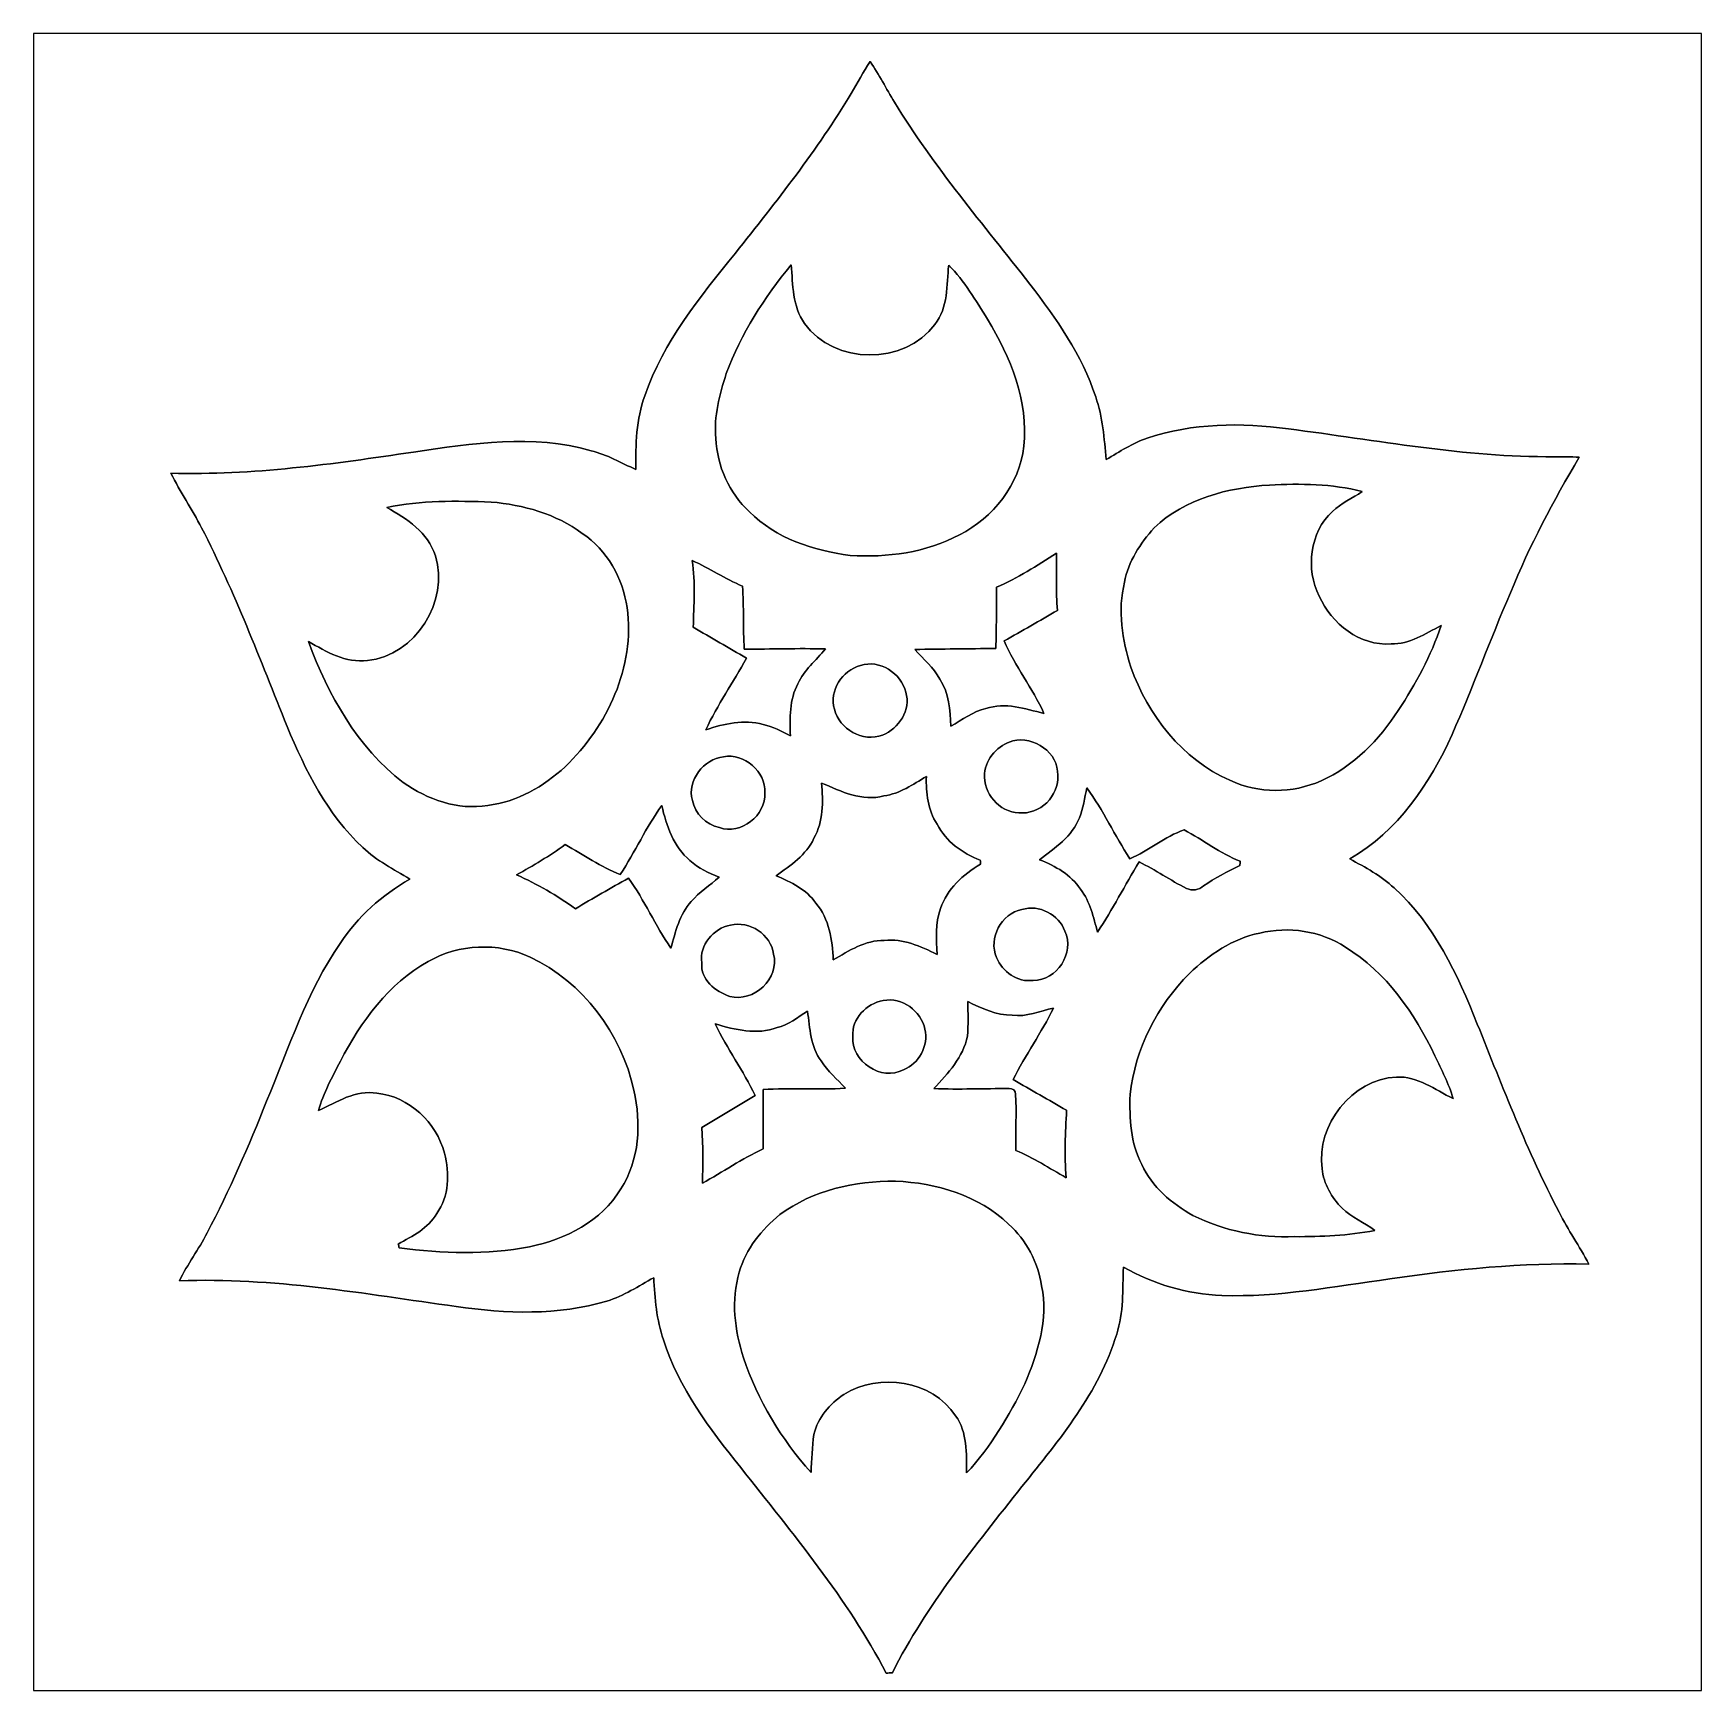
# Model space of a CAD drawing. Header units: centimetres. Extents: x -16.8 to 16.8, y -16.7 to 16.7.
import ezdxf

# ---------------------------------------------------------------- set-up
doc = ezdxf.new("R2010")
doc.units = ezdxf.units.CM
doc.header["$MEASUREMENT"] = 0
doc.layers.add('Layer 1', color=7, linetype='Continuous')

msp = doc.modelspace()

# ---------------------------------------------------------------- linework, layer by layer
at = {"layer": 'Layer 1', "color": 7}
for points, knots in [([(-16.77458, 16.66875), (-16.77458, 16.66875), (16.77458, 16.66875), (16.77458, 16.66875), (16.77458, 16.66875), (16.77458, 16.66875), (16.77458, -16.66875), (16.77458, -16.66875), (16.77458, -16.66875), (16.77458, -16.66875), (-16.77458, -16.66875), (-16.77458, -16.66875), (-16.77458, -16.66875), (-16.77458, -16.66875), (-16.77458, 16.66875), (-16.77458, 16.66875), (-16.77458, 16.66875), (-16.77458, 16.66875), (-16.77458, 16.66875), (-16.77458, 16.66875)], [0, 0, 0, 0, 0.16666667, 0.16666667, 0.16666667, 0.16666667, 0.33333333, 0.33333333, 0.33333333, 0.33333333, 0.5, 0.5, 0.5, 0.5, 0.66666667, 0.66666667, 0.66666667, 0.66666667, 1, 1, 1, 1]), ([(-0.32738, 15.46154), (-1.00683, 14.32454), (-1.83268, 13.28561), (-2.65465, 12.25021), (-2.65465, 12.25021), (-3.36621, 11.36756), (-4.10704, 10.46551), (-4.4771, 9.37719), (-4.4771, 9.37719), (-4.65561, 8.90587), (-4.66408, 8.39576), (-4.65561, 7.89834), (-4.65561, 7.89834), (-4.95688, 8.02111), (-5.23558, 8.20102), (-5.5566, 8.26982), (-5.5566, 8.26982), (-6.72147, 8.61695), (-7.95196, 8.41587), (-9.13024, 8.24724), (-9.13024, 8.24724), (-10.74491, 8.00559), (-12.37051, 7.77487), (-14.00775, 7.82108), (-14.00775, 7.82108), (-13.82113, 7.44361), (-13.58583, 7.09295), (-13.39039, 6.72006), (-13.39039, 6.72006), (-12.72681, 5.42925), (-12.21246, 4.07035), (-11.67024, 2.72627), (-11.67024, 2.72627), (-11.30547, 1.84009), (-10.85779, 0.95532), (-10.15083, 0.29139), (-10.15083, 0.29139), (-9.87566, 0.02293), (-9.52606, -0.14146), (-9.20574, -0.34572), (-9.20574, -0.34572), (-9.7603, -0.66781), (-10.25313, -1.09749), (-10.60203, -1.63936), (-10.60203, -1.63936), (-11.27689, -2.60526), (-11.63073, -3.73768), (-12.08652, -4.81259), (-12.08652, -4.81259), (-12.44106, -5.71394), (-12.82806, -6.604), (-13.28138, -7.4609), (-13.28138, -7.4609), (-13.45036, -7.7918), (-13.67296, -8.09237), (-13.83912, -8.42433), (-13.83912, -8.42433), (-11.96799, -8.35131), (-10.11802, -8.68574), (-8.27264, -8.94186), (-8.27264, -8.94186), (-7.26863, -9.08967), (-6.22265, -9.12354), (-5.24087, -8.83144), (-5.24087, -8.83144), (-4.90291, -8.72666), (-4.6041, -8.53334), (-4.29789, -8.36154), (-4.29789, -8.36154), (-4.27708, -8.78276), (-4.24215, -9.20891), (-4.10422, -9.61072), (-4.10422, -9.61072), (-3.79307, -10.57522), (-3.18029, -11.40178), (-2.54917, -12.18001), (-2.54917, -12.18001), (-1.50742, -13.50821), (-0.40569, -14.81067), (0.37571, -16.31668), (0.37571, -16.31668), (0.41698, -16.31386), (0.45861, -16.31139), (0.49989, -16.30927), (0.49989, -16.30927), (1.18604, -14.94402), (2.16641, -13.75657), (3.10656, -12.56171), (3.10656, -12.56171), (3.85798, -11.62367), (4.66019, -10.66906), (5.01086, -9.49713), (5.01086, -9.49713), (5.15514, -9.06286), (5.12692, -8.59931), (5.14526, -8.14917), (5.14526, -8.14917), (5.75098, -8.49101), (6.43043, -8.69632), (7.12752, -8.72031), (7.12752, -8.72031), (8.26382, -8.75947), (9.38495, -8.53687), (10.50607, -8.38623), (10.50607, -8.38623), (11.82934, -8.18797), (13.16531, -8.06309), (14.50481, -8.08708), (14.50481, -8.08708), (14.32137, -7.73077), (14.08677, -7.40339), (13.90826, -7.04427), (13.90826, -7.04427), (13.26832, -5.82401), (12.77655, -4.53566), (12.26326, -3.25931), (12.26326, -3.25931), (11.86639, -2.26377), (11.40072, -1.25236), (10.59039, -0.52282), (10.59039, -0.52282), (10.33039, -0.27552), (10.01254, -0.10724), (9.69927, 0.06103), (9.69927, 0.06103), (10.65989, 0.62265), (11.31288, 1.5681), (11.75667, 2.56681), (11.75667, 2.56681), (12.17013, 3.50661), (12.52361, 4.47146), (12.93001, 5.41443), (12.93001, 5.41443), (13.31348, 6.36129), (13.79326, 7.26581), (14.31396, 8.14352), (14.31396, 8.14352), (14.14392, 8.14881), (13.97635, 8.15128), (13.80772, 8.1534), (13.80772, 8.1534), (12.00997, 8.13788), (10.24008, 8.48748), (8.46384, 8.7122), (8.46384, 8.7122), (7.5184, 8.84167), (6.5345, 8.83144), (5.62222, 8.52593), (5.62222, 8.52593), (5.3273, 8.42821), (5.06942, 8.25041), (4.80272, 8.0966), (4.80272, 8.0966), (4.75862, 8.51958), (4.73004, 8.95032), (4.58929, 9.35567), (4.58929, 9.35567), (4.312, 10.19492), (3.80012, 10.93153), (3.26496, 11.62579), (3.26496, 11.62579), (2.32728, 12.82312), (1.33879, 13.98729), (0.54046, 15.28586), (0.54046, 15.28586), (0.37677, 15.55679), (0.23389, 15.84078), (0.05221, 16.10042), (0.05221, 16.10042), (-0.08996, 15.89687), (-0.19897, 15.67321), (-0.32738, 15.46154)], [0, 0, 0, 0, 0.02272727, 0.02272727, 0.02272727, 0.02272727, 0.04545455, 0.04545455, 0.04545455, 0.04545455, 0.06818182, 0.06818182, 0.06818182, 0.06818182, 0.09090909, 0.09090909, 0.09090909, 0.09090909, 0.11363636, 0.11363636, 0.11363636, 0.11363636, 0.13636364, 0.13636364, 0.13636364, 0.13636364, 0.15909091, 0.15909091, 0.15909091, 0.15909091, 0.18181818, 0.18181818, 0.18181818, 0.18181818, 0.20454545, 0.20454545, 0.20454545, 0.20454545, 0.22727273, 0.22727273, 0.22727273, 0.22727273, 0.25, 0.25, 0.25, 0.25, 0.27272727, 0.27272727, 0.27272727, 0.27272727, 0.29545455, 0.29545455, 0.29545455, 0.29545455, 0.31818182, 0.31818182, 0.31818182, 0.31818182, 0.34090909, 0.34090909, 0.34090909, 0.34090909, 0.36363636, 0.36363636, 0.36363636, 0.36363636, 0.38636364, 0.38636364, 0.38636364, 0.38636364, 0.40909091, 0.40909091, 0.40909091, 0.40909091, 0.43181818, 0.43181818, 0.43181818, 0.43181818, 0.45454545, 0.45454545, 0.45454545, 0.45454545, 0.47727273, 0.47727273, 0.47727273, 0.47727273, 0.5, 0.5, 0.5, 0.5, 0.52272727, 0.52272727, 0.52272727, 0.52272727, 0.54545455, 0.54545455, 0.54545455, 0.54545455, 0.56818182, 0.56818182, 0.56818182, 0.56818182, 0.59090909, 0.59090909, 0.59090909, 0.59090909, 0.61363636, 0.61363636, 0.61363636, 0.61363636, 0.63636364, 0.63636364, 0.63636364, 0.63636364, 0.65909091, 0.65909091, 0.65909091, 0.65909091, 0.68181818, 0.68181818, 0.68181818, 0.68181818, 0.70454545, 0.70454545, 0.70454545, 0.70454545, 0.72727273, 0.72727273, 0.72727273, 0.72727273, 0.75, 0.75, 0.75, 0.75, 0.77272727, 0.77272727, 0.77272727, 0.77272727, 0.79545455, 0.79545455, 0.79545455, 0.79545455, 0.81818182, 0.81818182, 0.81818182, 0.81818182, 0.84090909, 0.84090909, 0.84090909, 0.84090909, 0.86363636, 0.86363636, 0.86363636, 0.86363636, 0.88636364, 0.88636364, 0.88636364, 0.88636364, 0.90909091, 0.90909091, 0.90909091, 0.90909091, 0.93181818, 0.93181818, 0.93181818, 0.93181818, 0.95454545, 0.95454545, 0.95454545, 0.95454545, 1, 1, 1, 1]), ([(-2.84021, 9.82486), (-2.54282, 10.62567), (-2.07927, 11.35839), (-1.53247, 12.01102), (-1.53247, 12.01102), (-1.50283, 11.61239), (-1.50918, 11.17529), (-1.26683, 10.83416), (-1.26683, 10.83416), (-0.67204, 9.99878), (0.75036, 9.98573), (1.35467, 10.81511), (1.35467, 10.81511), (1.62525, 11.14707), (1.58997, 11.60815), (1.63266, 12.00856), (1.63266, 12.00856), (1.94769, 11.68788), (2.17699, 11.29594), (2.41653, 10.91847), (2.41653, 10.91847), (2.87655, 10.15224), (3.24203, 9.27347), (3.14431, 8.36154), (3.14431, 8.36154), (3.05894, 7.59531), (2.52906, 6.92397), (1.84926, 6.58389), (1.84926, 6.58389), (1.18004, 6.22476), (0.39829, 6.11646), (-0.35172, 6.16867), (-0.35172, 6.16867), (-1.08656, 6.26181), (-1.84044, 6.5084), (-2.3749, 7.04427), (-2.3749, 7.04427), (-2.77918, 7.42562), (-3.02895, 7.96361), (-3.04694, 8.52029), (-3.04694, 8.52029), (-3.09457, 8.9662), (-2.97533, 9.40506), (-2.84021, 9.82486)], [0, 0, 0, 0, 0.08333333, 0.08333333, 0.08333333, 0.08333333, 0.16666667, 0.16666667, 0.16666667, 0.16666667, 0.25, 0.25, 0.25, 0.25, 0.33333333, 0.33333333, 0.33333333, 0.33333333, 0.41666667, 0.41666667, 0.41666667, 0.41666667, 0.5, 0.5, 0.5, 0.5, 0.58333333, 0.58333333, 0.58333333, 0.58333333, 0.66666667, 0.66666667, 0.66666667, 0.66666667, 0.75, 0.75, 0.75, 0.75, 0.83333333, 0.83333333, 0.83333333, 0.83333333, 1, 1, 1, 1]), ([(8.08426, 7.58331), (8.7062, 7.614), (9.34367, 7.61012), (9.9501, 7.45102), (9.9501, 7.45102), (9.75113, 7.31696), (9.52571, 7.21924), (9.35002, 7.05379), (9.35002, 7.05379), (8.89459, 6.63011), (8.80745, 5.8928), (9.08579, 5.34741), (9.08579, 5.34741), (9.33097, 4.79108), (9.90036, 4.34022), (10.53077, 4.3875), (10.53077, 4.3875), (10.90471, 4.37833), (11.21798, 4.59034), (11.53407, 4.75721), (11.53407, 4.75721), (11.33722, 4.14937), (11.02254, 3.58281), (10.67506, 3.04906), (10.67506, 3.04906), (10.28982, 2.45816), (9.77653, 1.92652), (9.1253, 1.63442), (9.1253, 1.63442), (8.54851, 1.37372), (7.86059, 1.37513), (7.28662, 1.64359), (7.28662, 1.64359), (6.32919, 2.06587), (5.6388, 2.94887), (5.29555, 3.92042), (5.29555, 3.92042), (5.12374, 4.46652), (5.02602, 5.06307), (5.1689, 5.62716), (5.1689, 5.62716), (5.24475, 6.04485), (5.48569, 6.41209), (5.76651, 6.72253), (5.76651, 6.72253), (6.38316, 7.31555), (7.25417, 7.52757), (8.08426, 7.58331)], [0, 0, 0, 0, 0.07692308, 0.07692308, 0.07692308, 0.07692308, 0.15384615, 0.15384615, 0.15384615, 0.15384615, 0.23076923, 0.23076923, 0.23076923, 0.23076923, 0.30769231, 0.30769231, 0.30769231, 0.30769231, 0.38461538, 0.38461538, 0.38461538, 0.38461538, 0.46153846, 0.46153846, 0.46153846, 0.46153846, 0.53846154, 0.53846154, 0.53846154, 0.53846154, 0.61538462, 0.61538462, 0.61538462, 0.61538462, 0.69230769, 0.69230769, 0.69230769, 0.69230769, 0.76923077, 0.76923077, 0.76923077, 0.76923077, 0.84615385, 0.84615385, 0.84615385, 0.84615385, 1, 1, 1, 1]), ([(-9.66893, 7.13176), (-8.97961, 7.27957), (-8.26876, 7.26334), (-7.56814, 7.24147), (-7.56814, 7.24147), (-6.92009, 7.1822), (-6.26604, 7.0044), (-5.73723, 6.6107), (-5.73723, 6.6107), (-5.23593, 6.27803), (-4.91984, 5.70689), (-4.83553, 5.11739), (-4.83553, 5.11739), (-4.6676, 3.92254), (-5.23522, 2.73368), (-6.07871, 1.91594), (-6.07871, 1.91594), (-6.51369, 1.52188), (-7.04215, 1.20368), (-7.63658, 1.13947), (-7.63658, 1.13947), (-8.23877, 1.03576), (-8.85014, 1.25448), (-9.33662, 1.60055), (-9.33662, 1.60055), (-10.26266, 2.30364), (-10.84333, 3.36409), (-11.24444, 4.43512), (-11.24444, 4.43512), (-10.88073, 4.22839), (-10.49267, 4.00015), (-10.05487, 4.0513), (-10.05487, 4.0513), (-9.09144, 4.15608), (-8.40458, 5.24439), (-8.69033, 6.16021), (-8.69033, 6.16021), (-8.84096, 6.62834), (-9.26148, 6.90774), (-9.66893, 7.13176)], [0, 0, 0, 0, 0.09090909, 0.09090909, 0.09090909, 0.09090909, 0.18181818, 0.18181818, 0.18181818, 0.18181818, 0.27272727, 0.27272727, 0.27272727, 0.27272727, 0.36363636, 0.36363636, 0.36363636, 0.36363636, 0.45454545, 0.45454545, 0.45454545, 0.45454545, 0.54545455, 0.54545455, 0.54545455, 0.54545455, 0.63636364, 0.63636364, 0.63636364, 0.63636364, 0.72727273, 0.72727273, 0.72727273, 0.72727273, 0.81818182, 0.81818182, 0.81818182, 0.81818182, 1, 1, 1, 1]), ([(-3.52354, 6.06354), (-3.17712, 5.91185), (-2.86385, 5.69313), (-2.51284, 5.5499), (-2.51284, 5.5499), (-2.48532, 5.12798), (-2.50472, 4.70429), (-2.47826, 4.28237), (-2.47826, 4.28237), (-1.93463, 4.27919), (-1.3903, 4.30177), (-0.84631, 4.2859), (-0.84631, 4.2859), (-1.03152, 4.05342), (-1.27988, 3.86327), (-1.40018, 3.58458), (-1.40018, 3.58458), (-1.57127, 3.26602), (-1.55963, 2.89066), (-1.55116, 2.54), (-1.55116, 2.54), (-1.73179, 2.61973), (-1.90147, 2.72909), (-2.09903, 2.76542), (-2.09903, 2.76542), (-2.48603, 2.87408), (-2.88149, 2.78059), (-3.25155, 2.65959), (-3.25155, 2.65959), (-3.02013, 3.16054), (-2.69769, 3.6135), (-2.43558, 4.09893), (-2.43558, 4.09893), (-2.78977, 4.31094), (-3.14889, 4.51379), (-3.50555, 4.72158), (-3.50555, 4.72158), (-3.49003, 5.1689), (-3.45828, 5.61869), (-3.52354, 6.06354)], [0, 0, 0, 0, 0.09090909, 0.09090909, 0.09090909, 0.09090909, 0.18181818, 0.18181818, 0.18181818, 0.18181818, 0.27272727, 0.27272727, 0.27272727, 0.27272727, 0.36363636, 0.36363636, 0.36363636, 0.36363636, 0.45454545, 0.45454545, 0.45454545, 0.45454545, 0.54545455, 0.54545455, 0.54545455, 0.54545455, 0.63636364, 0.63636364, 0.63636364, 0.63636364, 0.72727273, 0.72727273, 0.72727273, 0.72727273, 0.81818182, 0.81818182, 0.81818182, 0.81818182, 1, 1, 1, 1]), ([(2.59292, 5.52521), (3.02013, 5.71041), (3.4096, 5.9623), (3.80118, 6.21136), (3.80118, 6.21136), (3.80577, 5.82824), (3.78107, 5.44371), (3.82199, 5.0613), (3.82199, 5.0613), (3.46498, 4.85493), (3.11115, 4.64361), (2.74849, 4.44817), (2.74849, 4.44817), (2.96651, 3.937), (3.32105, 3.49744), (3.54789, 2.9905), (3.54789, 2.9905), (3.16583, 3.07869), (2.77142, 3.22086), (2.38125, 3.08504), (2.38125, 3.08504), (2.11596, 3.03495), (1.90782, 2.85503), (1.67569, 2.73015), (1.67569, 2.73015), (1.66582, 3.0547), (1.64183, 3.40078), (1.45309, 3.67736), (1.45309, 3.67736), (1.32856, 3.91125), (1.12783, 4.08376), (0.94933, 4.27355), (0.94933, 4.27355), (1.49331, 4.28907), (2.03729, 4.28413), (2.58163, 4.29754), (2.58163, 4.29754), (2.59221, 4.70676), (2.59433, 5.11598), (2.59292, 5.52521)], [0, 0, 0, 0, 0.09090909, 0.09090909, 0.09090909, 0.09090909, 0.18181818, 0.18181818, 0.18181818, 0.18181818, 0.27272727, 0.27272727, 0.27272727, 0.27272727, 0.36363636, 0.36363636, 0.36363636, 0.36363636, 0.45454545, 0.45454545, 0.45454545, 0.45454545, 0.54545455, 0.54545455, 0.54545455, 0.54545455, 0.63636364, 0.63636364, 0.63636364, 0.63636364, 0.72727273, 0.72727273, 0.72727273, 0.72727273, 0.81818182, 0.81818182, 0.81818182, 0.81818182, 1, 1, 1, 1]), ([(-0.14393, 3.95182), (0.2473, 4.0834), (0.67486, 3.79624), (0.77117, 3.41665), (0.77117, 3.41665), (0.87912, 3.06211), (0.63077, 2.68252), (0.30445, 2.5527), (0.30445, 2.5527), (-0.09843, 2.39959), (-0.56268, 2.66876), (-0.66604, 3.07411), (-0.66604, 3.07411), (-0.77646, 3.44276), (-0.50306, 3.85798), (-0.14393, 3.95182)], [0, 0, 0, 0, 0.2, 0.2, 0.2, 0.2, 0.4, 0.4, 0.4, 0.4, 0.6, 0.6, 0.6, 0.6, 1, 1, 1, 1]), ([(2.92488, 2.43699), (3.34751, 2.54212), (3.84598, 2.19534), (3.82517, 1.74519), (3.82517, 1.74519), (3.8608, 1.3268), (3.4604, 0.94298), (3.04482, 0.99025), (3.04482, 0.99025), (2.64901, 1.00118), (2.31987, 1.38606), (2.35479, 1.77765), (2.35479, 1.77765), (2.37984, 2.08809), (2.62819, 2.35761), (2.92488, 2.43699)], [0, 0, 0, 0, 0.2, 0.2, 0.2, 0.2, 0.4, 0.4, 0.4, 0.4, 0.6, 0.6, 0.6, 0.6, 1, 1, 1, 1]), ([(-2.89489, 2.11737), (-2.48038, 2.19498), (-2.03976, 1.81786), (-2.06728, 1.39347), (-2.06728, 1.39347), (-2.03553, 0.93909), (-2.54847, 0.53481), (-2.97956, 0.69074), (-2.97956, 0.69074), (-3.24485, 0.75177), (-3.47204, 0.97049), (-3.52249, 1.24037), (-3.52249, 1.24037), (-3.6322, 1.64147), (-3.29459, 2.07292), (-2.89489, 2.11737)], [0, 0, 0, 0, 0.2, 0.2, 0.2, 0.2, 0.4, 0.4, 0.4, 0.4, 0.6, 0.6, 0.6, 0.6, 1, 1, 1, 1]), ([(0.33126, 1.32821), (0.64911, 1.37513), (0.91581, 1.55857), (1.18322, 1.72261), (1.18322, 1.72261), (1.17193, 1.39136), (1.21638, 1.04669), (1.39912, 0.762), (1.39912, 0.762), (1.57762, 0.41275), (1.90994, 0.17533), (2.26871, 0.03704), (2.26871, 0.03704), (2.26942, 0.01658), (2.27083, -0.02399), (2.27154, -0.04445), (2.27154, -0.04445), (1.92476, -0.254), (1.59844, -0.54081), (1.46791, -0.93663), (1.46791, -0.93663), (1.36066, -1.23437), (1.38254, -1.55081), (1.39806, -1.8602), (1.39806, -1.8602), (1.06856, -1.6958), (0.71508, -1.53564), (0.3369, -1.57586), (0.3369, -1.57586), (-0.04374, -1.57233), (-0.3743, -1.78541), (-0.69003, -1.97026), (-0.69003, -1.97026), (-0.7052, -1.5681), (-0.76941, -1.14547), (-1.03893, -0.82726), (-1.03893, -0.82726), (-1.22978, -0.55174), (-1.53811, -0.40393), (-1.83797, -0.27764), (-1.83797, -0.27764), (-1.54658, -0.07091), (-1.23331, 0.14217), (-1.07597, 0.47625), (-1.07597, 0.47625), (-0.88688, 0.81209), (-0.89041, 1.21391), (-0.92251, 1.58856), (-0.92251, 1.58856), (-0.53128, 1.41429), (-0.10478, 1.21708), (0.33126, 1.32821)], [0, 0, 0, 0, 0.07142857, 0.07142857, 0.07142857, 0.07142857, 0.14285714, 0.14285714, 0.14285714, 0.14285714, 0.21428571, 0.21428571, 0.21428571, 0.21428571, 0.28571429, 0.28571429, 0.28571429, 0.28571429, 0.35714286, 0.35714286, 0.35714286, 0.35714286, 0.42857143, 0.42857143, 0.42857143, 0.42857143, 0.5, 0.5, 0.5, 0.5, 0.57142857, 0.57142857, 0.57142857, 0.57142857, 0.64285714, 0.64285714, 0.64285714, 0.64285714, 0.71428571, 0.71428571, 0.71428571, 0.71428571, 0.78571429, 0.78571429, 0.78571429, 0.78571429, 0.85714286, 0.85714286, 0.85714286, 0.85714286, 1, 1, 1, 1]), ([(4.41396, 1.49013), (4.73745, 1.03858), (4.97558, 0.53305), (5.27403, 0.06526), (5.27403, 0.06526), (5.65609, 0.22472), (5.97817, 0.51118), (6.36729, 0.64699), (6.36729, 0.64699), (6.74723, 0.44838), (7.09154, 0.1711), (7.49759, 0.01552), (7.49759, 0.01552), (7.49512, -0.0067), (7.49053, -0.05151), (7.48806, -0.07373), (7.48806, -0.07373), (7.2323, -0.18591), (6.99206, -0.32879), (6.75746, -0.47943), (6.75746, -0.47943), (6.66785, -0.56515), (6.52674, -0.58738), (6.41738, -0.53234), (6.41738, -0.53234), (6.09106, -0.37006), (5.79191, -0.15804), (5.46382, 0.00106), (5.46382, 0.00106), (5.1756, -0.46496), (4.92866, -0.95638), (4.62597, -1.41323), (4.62597, -1.41323), (4.54519, -1.11337), (4.48063, -0.79904), (4.28378, -0.54822), (4.28378, -0.54822), (4.09293, -0.25224), (3.77719, -0.08326), (3.46075, 0.04621), (3.46075, 0.04621), (3.76626, 0.28328), (4.11939, 0.50976), (4.26085, 0.889), (4.26085, 0.889), (4.34199, 1.08091), (4.36069, 1.29046), (4.41396, 1.49013)], [0, 0, 0, 0, 0.07692308, 0.07692308, 0.07692308, 0.07692308, 0.15384615, 0.15384615, 0.15384615, 0.15384615, 0.23076923, 0.23076923, 0.23076923, 0.23076923, 0.30769231, 0.30769231, 0.30769231, 0.30769231, 0.38461538, 0.38461538, 0.38461538, 0.38461538, 0.46153846, 0.46153846, 0.46153846, 0.46153846, 0.53846154, 0.53846154, 0.53846154, 0.53846154, 0.61538462, 0.61538462, 0.61538462, 0.61538462, 0.69230769, 0.69230769, 0.69230769, 0.69230769, 0.76923077, 0.76923077, 0.76923077, 0.76923077, 0.84615385, 0.84615385, 0.84615385, 0.84615385, 1, 1, 1, 1]), ([(-4.97064, -0.25153), (-4.67466, 0.20038), (-4.45453, 0.70062), (-4.13456, 1.13594), (-4.13456, 1.13594), (-4.04918, 0.72743), (-3.89714, 0.30656), (-3.57011, 0.02893), (-3.57011, 0.02893), (-3.39901, -0.11994), (-3.19687, -0.22507), (-2.98556, -0.30409), (-2.98556, -0.30409), (-3.16618, -0.47378), (-3.38526, -0.60078), (-3.54471, -0.79375), (-3.54471, -0.79375), (-3.78248, -1.05198), (-3.85904, -1.40688), (-3.95393, -1.73355), (-3.95393, -1.73355), (-4.26473, -1.28129), (-4.48381, -0.77117), (-4.80589, -0.32632), (-4.80589, -0.32632), (-5.16643, -0.52352), (-5.52168, -0.73025), (-5.87446, -0.94051), (-5.87446, -0.94051), (-6.24523, -0.67098), (-6.64104, -0.44203), (-7.05979, -0.25788), (-7.05979, -0.25788), (-6.72183, -0.07408), (-6.39233, 0.12488), (-6.08013, 0.34996), (-6.08013, 0.34996), (-5.71218, 0.14676), (-5.36363, -0.09737), (-4.97064, -0.25153)], [0, 0, 0, 0, 0.09090909, 0.09090909, 0.09090909, 0.09090909, 0.18181818, 0.18181818, 0.18181818, 0.18181818, 0.27272727, 0.27272727, 0.27272727, 0.27272727, 0.36363636, 0.36363636, 0.36363636, 0.36363636, 0.45454545, 0.45454545, 0.45454545, 0.45454545, 0.54545455, 0.54545455, 0.54545455, 0.54545455, 0.63636364, 0.63636364, 0.63636364, 0.63636364, 0.72727273, 0.72727273, 0.72727273, 0.72727273, 0.81818182, 0.81818182, 0.81818182, 0.81818182, 1, 1, 1, 1]), ([(3.10303, -0.95603), (3.45334, -0.84914), (3.84457, -1.05622), (3.97157, -1.39241), (3.97157, -1.39241), (4.16983, -1.82316), (3.80859, -2.39148), (3.33269, -2.38054), (3.33269, -2.38054), (3.01307, -2.42923), (2.71498, -2.20698), (2.59539, -1.92229), (2.59539, -1.92229), (2.42535, -1.53353), (2.68993, -1.0347), (3.10303, -0.95603)], [0, 0, 0, 0, 0.2, 0.2, 0.2, 0.2, 0.4, 0.4, 0.4, 0.4, 0.6, 0.6, 0.6, 0.6, 1, 1, 1, 1]), ([(-2.75449, -1.26929), (-2.3749, -1.17793), (-1.93851, -1.45662), (-1.88948, -1.85067), (-1.88948, -1.85067), (-1.75824, -2.33856), (-2.29129, -2.83704), (-2.76966, -2.70228), (-2.76966, -2.70228), (-3.05717, -2.60668), (-3.36303, -2.36396), (-3.33269, -2.02741), (-3.33269, -2.02741), (-3.38984, -1.66617), (-3.09633, -1.33632), (-2.75449, -1.26929)], [0, 0, 0, 0, 0.2, 0.2, 0.2, 0.2, 0.4, 0.4, 0.4, 0.4, 0.6, 0.6, 0.6, 0.6, 1, 1, 1, 1]), ([(7.8867, -1.42946), (8.46702, -1.29187), (9.1119, -1.38007), (9.61108, -1.7145), (9.61108, -1.7145), (10.4394, -2.21298), (10.99855, -3.04482), (11.41236, -3.89819), (11.41236, -3.89819), (11.54148, -4.18112), (11.69, -4.45841), (11.77678, -4.75897), (11.77678, -4.75897), (11.41024, -4.57906), (11.06523, -4.3053), (10.63519, -4.32541), (10.63519, -4.32541), (9.73772, -4.3748), (9.02441, -5.28955), (9.14153, -6.16938), (9.14153, -6.16938), (9.17434, -6.47277), (9.33168, -6.75111), (9.54405, -6.9656), (9.54405, -6.9656), (9.74055, -7.14622), (9.98961, -7.25276), (10.20198, -7.41186), (10.20198, -7.41186), (9.67105, -7.51346), (9.12954, -7.54027), (8.59014, -7.53639), (8.59014, -7.53639), (7.88741, -7.56497), (7.17268, -7.4235), (6.54332, -7.10777), (6.54332, -7.10777), (6.11681, -6.87388), (5.72417, -6.53591), (5.51709, -6.08753), (5.51709, -6.08753), (5.28849, -5.6582), (5.26662, -5.15408), (5.28073, -4.67889), (5.28073, -4.67889), (5.3848, -3.76238), (5.82189, -2.89031), (6.47524, -2.2419), (6.47524, -2.2419), (6.87035, -1.86584), (7.34342, -1.53917), (7.8867, -1.42946)], [0, 0, 0, 0, 0.07142857, 0.07142857, 0.07142857, 0.07142857, 0.14285714, 0.14285714, 0.14285714, 0.14285714, 0.21428571, 0.21428571, 0.21428571, 0.21428571, 0.28571429, 0.28571429, 0.28571429, 0.28571429, 0.35714286, 0.35714286, 0.35714286, 0.35714286, 0.42857143, 0.42857143, 0.42857143, 0.42857143, 0.5, 0.5, 0.5, 0.5, 0.57142857, 0.57142857, 0.57142857, 0.57142857, 0.64285714, 0.64285714, 0.64285714, 0.64285714, 0.71428571, 0.71428571, 0.71428571, 0.71428571, 0.78571429, 0.78571429, 0.78571429, 0.78571429, 0.85714286, 0.85714286, 0.85714286, 0.85714286, 1, 1, 1, 1]), ([(-8.83285, -2.00025), (-8.21514, -1.64783), (-7.43162, -1.6129), (-6.78568, -1.91417), (-6.78568, -1.91417), (-5.72029, -2.41194), (-4.95124, -3.45264), (-4.69688, -4.59176), (-4.69688, -4.59176), (-4.54731, -5.25392), (-4.58399, -5.99405), (-4.96147, -6.57578), (-4.96147, -6.57578), (-5.3467, -7.22947), (-6.07483, -7.59037), (-6.79521, -7.73924), (-6.79521, -7.73924), (-7.6581, -7.91281), (-8.54992, -7.87012), (-9.41846, -7.76076), (-9.41846, -7.76076), (-9.4234, -7.74171), (-9.43293, -7.70361), (-9.43786, -7.68456), (-9.43786, -7.68456), (-9.15176, -7.52299), (-8.82862, -7.37235), (-8.66352, -7.07143), (-8.66352, -7.07143), (-8.40952, -6.72747), (-8.40634, -6.26145), (-8.50371, -5.86034), (-8.50371, -5.86034), (-8.6741, -5.24193), (-9.21526, -4.71664), (-9.86508, -4.64996), (-9.86508, -4.64996), (-10.29018, -4.57976), (-10.67329, -4.82741), (-11.03877, -4.99957), (-11.03877, -4.99957), (-10.94528, -4.64714), (-10.76254, -4.32788), (-10.60133, -4.00368), (-10.60133, -4.00368), (-10.18152, -3.2131), (-9.63436, -2.43981), (-8.83285, -2.00025)], [0, 0, 0, 0, 0.07692308, 0.07692308, 0.07692308, 0.07692308, 0.15384615, 0.15384615, 0.15384615, 0.15384615, 0.23076923, 0.23076923, 0.23076923, 0.23076923, 0.30769231, 0.30769231, 0.30769231, 0.30769231, 0.38461538, 0.38461538, 0.38461538, 0.38461538, 0.46153846, 0.46153846, 0.46153846, 0.46153846, 0.53846154, 0.53846154, 0.53846154, 0.53846154, 0.61538462, 0.61538462, 0.61538462, 0.61538462, 0.69230769, 0.69230769, 0.69230769, 0.69230769, 0.76923077, 0.76923077, 0.76923077, 0.76923077, 0.84615385, 0.84615385, 0.84615385, 0.84615385, 1, 1, 1, 1]), ([(-1.81822, -3.33093), (-1.58785, -3.27589), (-1.40159, -3.12561), (-1.20579, -3.00143), (-1.20579, -3.00143), (-1.15641, -3.34045), (-1.15111, -3.71757), (-0.93098, -4.00191), (-0.93098, -4.00191), (-0.79975, -4.21111), (-0.60537, -4.36739), (-0.4445, -4.5526), (-0.4445, -4.5526), (-0.99624, -4.58717), (-1.55011, -4.53884), (-2.10114, -4.57835), (-2.10114, -4.57835), (-2.09938, -4.97558), (-2.09973, -5.37281), (-2.09868, -5.77039), (-2.09868, -5.77039), (-2.52448, -5.96971), (-2.91253, -6.23464), (-3.3214, -6.46324), (-3.3214, -6.46324), (-3.30518, -6.0893), (-3.30694, -5.71465), (-3.33304, -5.34176), (-3.33304, -5.34176), (-2.97956, -5.11916), (-2.61373, -4.91666), (-2.25743, -4.69865), (-2.25743, -4.69865), (-2.49908, -4.20264), (-2.82152, -3.75144), (-3.06458, -3.25649), (-3.06458, -3.25649), (-2.66347, -3.37432), (-2.22497, -3.48403), (-1.81822, -3.33093)], [0, 0, 0, 0, 0.09090909, 0.09090909, 0.09090909, 0.09090909, 0.18181818, 0.18181818, 0.18181818, 0.18181818, 0.27272727, 0.27272727, 0.27272727, 0.27272727, 0.36363636, 0.36363636, 0.36363636, 0.36363636, 0.45454545, 0.45454545, 0.45454545, 0.45454545, 0.54545455, 0.54545455, 0.54545455, 0.54545455, 0.63636364, 0.63636364, 0.63636364, 0.63636364, 0.72727273, 0.72727273, 0.72727273, 0.72727273, 0.81818182, 0.81818182, 0.81818182, 0.81818182, 1, 1, 1, 1]), ([(0.31503, -2.78589), (0.69709, -2.71463), (1.07456, -2.99156), (1.1557, -3.36303), (1.1557, -3.36303), (1.23225, -3.69147), (1.03964, -4.06047), (0.72249, -4.17936), (0.72249, -4.17936), (0.27622, -4.41995), (-0.33232, -4.01073), (-0.29704, -3.51014), (-0.29704, -3.51014), (-0.32138, -3.15242), (-0.02293, -2.84868), (0.31503, -2.78589)], [0, 0, 0, 0, 0.2, 0.2, 0.2, 0.2, 0.4, 0.4, 0.4, 0.4, 0.6, 0.6, 0.6, 0.6, 1, 1, 1, 1]), ([(2.01471, -2.80741), (2.29729, -2.94252), (2.58939, -3.08293), (2.91147, -3.08293), (2.91147, -3.08293), (3.19864, -3.12173), (3.46604, -2.99614), (3.74086, -2.93793), (3.74086, -2.93793), (3.49779, -3.43323), (3.17394, -3.88479), (2.92629, -4.37797), (2.92629, -4.37797), (3.28436, -4.58611), (3.64843, -4.78367), (4.00438, -4.99533), (4.00438, -4.99533), (3.97933, -5.44654), (3.95746, -5.8995), (3.99521, -6.35071), (3.99521, -6.35071), (3.66007, -6.16162), (3.33834, -5.94854), (2.98132, -5.80178), (2.98132, -5.80178), (2.97956, -5.42537), (2.9972, -5.0486), (2.97886, -4.67289), (2.97886, -4.67289), (2.98662, -4.59846), (2.91465, -4.55507), (2.84903, -4.55542), (2.84903, -4.55542), (2.34456, -4.55859), (1.84009, -4.57694), (1.33597, -4.5593), (1.33597, -4.5593), (1.62207, -4.25274), (1.92334, -3.92642), (2.00942, -3.50061), (2.00942, -3.50061), (2.03024, -3.26954), (2.02212, -3.03848), (2.01471, -2.80741)], [0, 0, 0, 0, 0.08333333, 0.08333333, 0.08333333, 0.08333333, 0.16666667, 0.16666667, 0.16666667, 0.16666667, 0.25, 0.25, 0.25, 0.25, 0.33333333, 0.33333333, 0.33333333, 0.33333333, 0.41666667, 0.41666667, 0.41666667, 0.41666667, 0.5, 0.5, 0.5, 0.5, 0.58333333, 0.58333333, 0.58333333, 0.58333333, 0.66666667, 0.66666667, 0.66666667, 0.66666667, 0.75, 0.75, 0.75, 0.75, 0.83333333, 0.83333333, 0.83333333, 0.83333333, 1, 1, 1, 1]), ([(-1.76001, -7.09401), (-1.09784, -6.5973), (-0.25224, -6.41773), (0.56233, -6.42091), (0.56233, -6.42091), (1.38395, -6.45442), (2.23344, -6.7056), (2.8388, -7.28592), (2.8388, -7.28592), (3.19617, -7.60271), (3.429, -8.05286), (3.50132, -8.52382), (3.50132, -8.52382), (3.63784, -9.19798), (3.42794, -9.88307), (3.16089, -10.49867), (3.16089, -10.49867), (2.85115, -11.14037), (2.48073, -11.76761), (1.99355, -12.29007), (1.99355, -12.29007), (1.9872, -11.89919), (2.0126, -11.47339), (1.7713, -11.14002), (1.7713, -11.14002), (1.30104, -10.41929), (0.2353, -10.27042), (-0.47378, -10.70963), (-0.47378, -10.70963), (-0.76024, -10.89448), (-0.99977, -11.17671), (-1.07809, -11.51431), (-1.07809, -11.51431), (-1.11584, -11.76726), (-1.11795, -12.02443), (-1.13594, -12.28019), (-1.13594, -12.28019), (-1.73284, -11.61097), (-2.21015, -10.82428), (-2.49555, -9.97162), (-2.49555, -9.97162), (-2.67335, -9.42128), (-2.74602, -8.81133), (-2.57881, -8.25006), (-2.57881, -8.25006), (-2.44334, -7.78757), (-2.13254, -7.39211), (-1.76001, -7.09401)], [0, 0, 0, 0, 0.07692308, 0.07692308, 0.07692308, 0.07692308, 0.15384615, 0.15384615, 0.15384615, 0.15384615, 0.23076923, 0.23076923, 0.23076923, 0.23076923, 0.30769231, 0.30769231, 0.30769231, 0.30769231, 0.38461538, 0.38461538, 0.38461538, 0.38461538, 0.46153846, 0.46153846, 0.46153846, 0.46153846, 0.53846154, 0.53846154, 0.53846154, 0.53846154, 0.61538462, 0.61538462, 0.61538462, 0.61538462, 0.69230769, 0.69230769, 0.69230769, 0.69230769, 0.76923077, 0.76923077, 0.76923077, 0.76923077, 0.84615385, 0.84615385, 0.84615385, 0.84615385, 1, 1, 1, 1])]:
    msp.add_open_spline(points, degree=3, knots=knots, dxfattribs=at)
at = {"layer": 'Layer 1', "color": 251}
for points, knots in [([(-0.32738, 15.46154), (-0.19897, 15.67321), (-0.08996, 15.89687), (0.05221, 16.10042), (0.05221, 16.10042), (0.23389, 15.84078), (0.37677, 15.55679), (0.54046, 15.28586), (0.54046, 15.28586), (1.33879, 13.98729), (2.32728, 12.82312), (3.26496, 11.62579), (3.26496, 11.62579), (3.80012, 10.93153), (4.312, 10.19492), (4.58929, 9.35567), (4.58929, 9.35567), (4.73004, 8.95032), (4.75862, 8.51958), (4.80272, 8.0966), (4.80272, 8.0966), (5.06942, 8.25041), (5.3273, 8.42821), (5.62222, 8.52593), (5.62222, 8.52593), (6.5345, 8.83144), (7.5184, 8.84167), (8.46384, 8.7122), (8.46384, 8.7122), (10.24008, 8.48748), (12.00997, 8.13788), (13.80772, 8.1534), (13.80772, 8.1534), (13.97635, 8.15128), (14.14392, 8.14881), (14.31396, 8.14352), (14.31396, 8.14352), (13.79326, 7.26581), (13.31348, 6.36129), (12.93001, 5.41443), (12.93001, 5.41443), (12.52361, 4.47146), (12.17013, 3.50661), (11.75667, 2.56681), (11.75667, 2.56681), (11.31288, 1.5681), (10.65989, 0.62265), (9.69927, 0.06103), (9.69927, 0.06103), (10.01254, -0.10724), (10.33039, -0.27552), (10.59039, -0.52282), (10.59039, -0.52282), (11.40072, -1.25236), (11.86639, -2.26377), (12.26326, -3.25931), (12.26326, -3.25931), (12.77655, -4.53566), (13.26832, -5.82401), (13.90826, -7.04427), (13.90826, -7.04427), (14.08677, -7.40339), (14.32137, -7.73077), (14.50481, -8.08708), (14.50481, -8.08708), (13.16531, -8.06309), (11.82934, -8.18797), (10.50607, -8.38623), (10.50607, -8.38623), (9.38495, -8.53687), (8.26382, -8.75947), (7.12752, -8.72031), (7.12752, -8.72031), (6.43043, -8.69632), (5.75098, -8.49101), (5.14526, -8.14917), (5.14526, -8.14917), (5.12692, -8.59931), (5.15514, -9.06286), (5.01086, -9.49713), (5.01086, -9.49713), (4.66019, -10.66906), (3.85798, -11.62367), (3.10656, -12.56171), (3.10656, -12.56171), (2.16641, -13.75657), (1.18604, -14.94402), (0.49989, -16.30927), (0.49989, -16.30927), (0.45861, -16.31139), (0.41698, -16.31386), (0.37571, -16.31668), (0.37571, -16.31668), (-0.40569, -14.81067), (-1.50742, -13.50821), (-2.54917, -12.18001), (-2.54917, -12.18001), (-3.18029, -11.40178), (-3.79307, -10.57522), (-4.10422, -9.61072), (-4.10422, -9.61072), (-4.24215, -9.20891), (-4.27708, -8.78276), (-4.29789, -8.36154), (-4.29789, -8.36154), (-4.6041, -8.53334), (-4.90291, -8.72666), (-5.24087, -8.83144), (-5.24087, -8.83144), (-6.22265, -9.12354), (-7.26863, -9.08967), (-8.27264, -8.94186), (-8.27264, -8.94186), (-10.11802, -8.68574), (-11.96799, -8.35131), (-13.83912, -8.42433), (-13.83912, -8.42433), (-13.67296, -8.09237), (-13.45036, -7.7918), (-13.28138, -7.4609), (-13.28138, -7.4609), (-12.82806, -6.604), (-12.44106, -5.71394), (-12.08652, -4.81259), (-12.08652, -4.81259), (-11.63073, -3.73768), (-11.27689, -2.60526), (-10.60203, -1.63936), (-10.60203, -1.63936), (-10.25313, -1.09749), (-9.7603, -0.66781), (-9.20574, -0.34572), (-9.20574, -0.34572), (-9.52606, -0.14146), (-9.87566, 0.02293), (-10.15083, 0.29139), (-10.15083, 0.29139), (-10.85779, 0.95532), (-11.30547, 1.84009), (-11.67024, 2.72627), (-11.67024, 2.72627), (-12.21246, 4.07035), (-12.72681, 5.42925), (-13.39039, 6.72006), (-13.39039, 6.72006), (-13.58583, 7.09295), (-13.82113, 7.44361), (-14.00775, 7.82108), (-14.00775, 7.82108), (-12.37051, 7.77487), (-10.74491, 8.00559), (-9.13024, 8.24724), (-9.13024, 8.24724), (-7.95196, 8.41587), (-6.72147, 8.61695), (-5.5566, 8.26982), (-5.5566, 8.26982), (-5.23558, 8.20102), (-4.95688, 8.02111), (-4.65561, 7.89834), (-4.65561, 7.89834), (-4.66408, 8.39576), (-4.65561, 8.90587), (-4.4771, 9.37719), (-4.4771, 9.37719), (-4.10704, 10.46551), (-3.36621, 11.36756), (-2.65465, 12.25021), (-2.65465, 12.25021), (-1.83268, 13.28561), (-1.00683, 14.32454), (-0.32738, 15.46154), (-0.32738, 15.46154), (-0.32738, 15.46154), (-0.32738, 15.46154), (-0.32738, 15.46154)], [0, 0, 0, 0, 0.02222222, 0.02222222, 0.02222222, 0.02222222, 0.04444444, 0.04444444, 0.04444444, 0.04444444, 0.06666667, 0.06666667, 0.06666667, 0.06666667, 0.08888889, 0.08888889, 0.08888889, 0.08888889, 0.11111111, 0.11111111, 0.11111111, 0.11111111, 0.13333333, 0.13333333, 0.13333333, 0.13333333, 0.15555556, 0.15555556, 0.15555556, 0.15555556, 0.17777778, 0.17777778, 0.17777778, 0.17777778, 0.2, 0.2, 0.2, 0.2, 0.22222222, 0.22222222, 0.22222222, 0.22222222, 0.24444444, 0.24444444, 0.24444444, 0.24444444, 0.26666667, 0.26666667, 0.26666667, 0.26666667, 0.28888889, 0.28888889, 0.28888889, 0.28888889, 0.31111111, 0.31111111, 0.31111111, 0.31111111, 0.33333333, 0.33333333, 0.33333333, 0.33333333, 0.35555556, 0.35555556, 0.35555556, 0.35555556, 0.37777778, 0.37777778, 0.37777778, 0.37777778, 0.4, 0.4, 0.4, 0.4, 0.42222222, 0.42222222, 0.42222222, 0.42222222, 0.44444444, 0.44444444, 0.44444444, 0.44444444, 0.46666667, 0.46666667, 0.46666667, 0.46666667, 0.48888889, 0.48888889, 0.48888889, 0.48888889, 0.51111111, 0.51111111, 0.51111111, 0.51111111, 0.53333333, 0.53333333, 0.53333333, 0.53333333, 0.55555556, 0.55555556, 0.55555556, 0.55555556, 0.57777778, 0.57777778, 0.57777778, 0.57777778, 0.6, 0.6, 0.6, 0.6, 0.62222222, 0.62222222, 0.62222222, 0.62222222, 0.64444444, 0.64444444, 0.64444444, 0.64444444, 0.66666667, 0.66666667, 0.66666667, 0.66666667, 0.68888889, 0.68888889, 0.68888889, 0.68888889, 0.71111111, 0.71111111, 0.71111111, 0.71111111, 0.73333333, 0.73333333, 0.73333333, 0.73333333, 0.75555556, 0.75555556, 0.75555556, 0.75555556, 0.77777778, 0.77777778, 0.77777778, 0.77777778, 0.8, 0.8, 0.8, 0.8, 0.82222222, 0.82222222, 0.82222222, 0.82222222, 0.84444444, 0.84444444, 0.84444444, 0.84444444, 0.86666667, 0.86666667, 0.86666667, 0.86666667, 0.88888889, 0.88888889, 0.88888889, 0.88888889, 0.91111111, 0.91111111, 0.91111111, 0.91111111, 0.93333333, 0.93333333, 0.93333333, 0.93333333, 0.95555556, 0.95555556, 0.95555556, 0.95555556, 1, 1, 1, 1]), ([(-2.84021, 9.82486), (-2.97533, 9.40506), (-3.09457, 8.9662), (-3.04694, 8.52029), (-3.04694, 8.52029), (-3.02895, 7.96361), (-2.77918, 7.42562), (-2.3749, 7.04427), (-2.3749, 7.04427), (-1.84044, 6.5084), (-1.08656, 6.26181), (-0.35172, 6.16867), (-0.35172, 6.16867), (0.39829, 6.11646), (1.18004, 6.22476), (1.84926, 6.58389), (1.84926, 6.58389), (2.52906, 6.92397), (3.05894, 7.59531), (3.14431, 8.36154), (3.14431, 8.36154), (3.24203, 9.27347), (2.87655, 10.15224), (2.41653, 10.91847), (2.41653, 10.91847), (2.17699, 11.29594), (1.94769, 11.68788), (1.63266, 12.00856), (1.63266, 12.00856), (1.58997, 11.60815), (1.62525, 11.14707), (1.35467, 10.81511), (1.35467, 10.81511), (0.75036, 9.98573), (-0.67204, 9.99878), (-1.26683, 10.83416), (-1.26683, 10.83416), (-1.50918, 11.17529), (-1.50283, 11.61239), (-1.53247, 12.01102), (-1.53247, 12.01102), (-2.07927, 11.35839), (-2.54282, 10.62567), (-2.84021, 9.82486), (-2.84021, 9.82486), (-2.84021, 9.82486), (-2.84021, 9.82486), (-2.84021, 9.82486)], [0, 0, 0, 0, 0.07692308, 0.07692308, 0.07692308, 0.07692308, 0.15384615, 0.15384615, 0.15384615, 0.15384615, 0.23076923, 0.23076923, 0.23076923, 0.23076923, 0.30769231, 0.30769231, 0.30769231, 0.30769231, 0.38461538, 0.38461538, 0.38461538, 0.38461538, 0.46153846, 0.46153846, 0.46153846, 0.46153846, 0.53846154, 0.53846154, 0.53846154, 0.53846154, 0.61538462, 0.61538462, 0.61538462, 0.61538462, 0.69230769, 0.69230769, 0.69230769, 0.69230769, 0.76923077, 0.76923077, 0.76923077, 0.76923077, 0.84615385, 0.84615385, 0.84615385, 0.84615385, 1, 1, 1, 1]), ([(8.08426, 7.58331), (7.25417, 7.52757), (6.38316, 7.31555), (5.76651, 6.72253), (5.76651, 6.72253), (5.48569, 6.41209), (5.24475, 6.04485), (5.1689, 5.62716), (5.1689, 5.62716), (5.02602, 5.06307), (5.12374, 4.46652), (5.29555, 3.92042), (5.29555, 3.92042), (5.6388, 2.94887), (6.32919, 2.06587), (7.28662, 1.64359), (7.28662, 1.64359), (7.86059, 1.37513), (8.54851, 1.37372), (9.1253, 1.63442), (9.1253, 1.63442), (9.77653, 1.92652), (10.28982, 2.45816), (10.67506, 3.04906), (10.67506, 3.04906), (11.02254, 3.58281), (11.33722, 4.14937), (11.53407, 4.75721), (11.53407, 4.75721), (11.21798, 4.59034), (10.90471, 4.37833), (10.53077, 4.3875), (10.53077, 4.3875), (9.90036, 4.34022), (9.33097, 4.79108), (9.08579, 5.34741), (9.08579, 5.34741), (8.80745, 5.8928), (8.89459, 6.63011), (9.35002, 7.05379), (9.35002, 7.05379), (9.52571, 7.21924), (9.75113, 7.31696), (9.9501, 7.45102), (9.9501, 7.45102), (9.34367, 7.61012), (8.7062, 7.614), (8.08426, 7.58331), (8.08426, 7.58331), (8.08426, 7.58331), (8.08426, 7.58331), (8.08426, 7.58331)], [0, 0, 0, 0, 0.07142857, 0.07142857, 0.07142857, 0.07142857, 0.14285714, 0.14285714, 0.14285714, 0.14285714, 0.21428571, 0.21428571, 0.21428571, 0.21428571, 0.28571429, 0.28571429, 0.28571429, 0.28571429, 0.35714286, 0.35714286, 0.35714286, 0.35714286, 0.42857143, 0.42857143, 0.42857143, 0.42857143, 0.5, 0.5, 0.5, 0.5, 0.57142857, 0.57142857, 0.57142857, 0.57142857, 0.64285714, 0.64285714, 0.64285714, 0.64285714, 0.71428571, 0.71428571, 0.71428571, 0.71428571, 0.78571429, 0.78571429, 0.78571429, 0.78571429, 0.85714286, 0.85714286, 0.85714286, 0.85714286, 1, 1, 1, 1]), ([(-9.66893, 7.13176), (-9.26148, 6.90774), (-8.84096, 6.62834), (-8.69033, 6.16021), (-8.69033, 6.16021), (-8.40458, 5.24439), (-9.09144, 4.15608), (-10.05487, 4.0513), (-10.05487, 4.0513), (-10.49267, 4.00015), (-10.88073, 4.22839), (-11.24444, 4.43512), (-11.24444, 4.43512), (-10.84333, 3.36409), (-10.26266, 2.30364), (-9.33662, 1.60055), (-9.33662, 1.60055), (-8.85014, 1.25448), (-8.23877, 1.03576), (-7.63658, 1.13947), (-7.63658, 1.13947), (-7.04215, 1.20368), (-6.51369, 1.52188), (-6.07871, 1.91594), (-6.07871, 1.91594), (-5.23522, 2.73368), (-4.6676, 3.92254), (-4.83553, 5.11739), (-4.83553, 5.11739), (-4.91984, 5.70689), (-5.23593, 6.27803), (-5.73723, 6.6107), (-5.73723, 6.6107), (-6.26604, 7.0044), (-6.92009, 7.1822), (-7.56814, 7.24147), (-7.56814, 7.24147), (-8.26876, 7.26334), (-8.97961, 7.27957), (-9.66893, 7.13176), (-9.66893, 7.13176), (-9.66893, 7.13176), (-9.66893, 7.13176), (-9.66893, 7.13176)], [0, 0, 0, 0, 0.08333333, 0.08333333, 0.08333333, 0.08333333, 0.16666667, 0.16666667, 0.16666667, 0.16666667, 0.25, 0.25, 0.25, 0.25, 0.33333333, 0.33333333, 0.33333333, 0.33333333, 0.41666667, 0.41666667, 0.41666667, 0.41666667, 0.5, 0.5, 0.5, 0.5, 0.58333333, 0.58333333, 0.58333333, 0.58333333, 0.66666667, 0.66666667, 0.66666667, 0.66666667, 0.75, 0.75, 0.75, 0.75, 0.83333333, 0.83333333, 0.83333333, 0.83333333, 1, 1, 1, 1]), ([(-3.52354, 6.06354), (-3.45828, 5.61869), (-3.49003, 5.1689), (-3.50555, 4.72158), (-3.50555, 4.72158), (-3.14889, 4.51379), (-2.78977, 4.31094), (-2.43558, 4.09893), (-2.43558, 4.09893), (-2.69769, 3.6135), (-3.02013, 3.16054), (-3.25155, 2.65959), (-3.25155, 2.65959), (-2.88149, 2.78059), (-2.48603, 2.87408), (-2.09903, 2.76542), (-2.09903, 2.76542), (-1.90147, 2.72909), (-1.73179, 2.61973), (-1.55116, 2.54), (-1.55116, 2.54), (-1.55963, 2.89066), (-1.57127, 3.26602), (-1.40018, 3.58458), (-1.40018, 3.58458), (-1.27988, 3.86327), (-1.03152, 4.05342), (-0.84631, 4.2859), (-0.84631, 4.2859), (-1.3903, 4.30177), (-1.93463, 4.27919), (-2.47826, 4.28237), (-2.47826, 4.28237), (-2.50472, 4.70429), (-2.48532, 5.12798), (-2.51284, 5.5499), (-2.51284, 5.5499), (-2.86385, 5.69313), (-3.17712, 5.91185), (-3.52354, 6.06354), (-3.52354, 6.06354), (-3.52354, 6.06354), (-3.52354, 6.06354), (-3.52354, 6.06354)], [0, 0, 0, 0, 0.08333333, 0.08333333, 0.08333333, 0.08333333, 0.16666667, 0.16666667, 0.16666667, 0.16666667, 0.25, 0.25, 0.25, 0.25, 0.33333333, 0.33333333, 0.33333333, 0.33333333, 0.41666667, 0.41666667, 0.41666667, 0.41666667, 0.5, 0.5, 0.5, 0.5, 0.58333333, 0.58333333, 0.58333333, 0.58333333, 0.66666667, 0.66666667, 0.66666667, 0.66666667, 0.75, 0.75, 0.75, 0.75, 0.83333333, 0.83333333, 0.83333333, 0.83333333, 1, 1, 1, 1]), ([(2.59292, 5.52521), (2.59433, 5.11598), (2.59221, 4.70676), (2.58163, 4.29754), (2.58163, 4.29754), (2.03729, 4.28413), (1.49331, 4.28907), (0.94933, 4.27355), (0.94933, 4.27355), (1.12783, 4.08376), (1.32856, 3.91125), (1.45309, 3.67736), (1.45309, 3.67736), (1.64183, 3.40078), (1.66582, 3.0547), (1.67569, 2.73015), (1.67569, 2.73015), (1.90782, 2.85503), (2.11596, 3.03495), (2.38125, 3.08504), (2.38125, 3.08504), (2.77142, 3.22086), (3.16583, 3.07869), (3.54789, 2.9905), (3.54789, 2.9905), (3.32105, 3.49744), (2.96651, 3.937), (2.74849, 4.44817), (2.74849, 4.44817), (3.11115, 4.64361), (3.46498, 4.85493), (3.82199, 5.0613), (3.82199, 5.0613), (3.78107, 5.44371), (3.80577, 5.82824), (3.80118, 6.21136), (3.80118, 6.21136), (3.4096, 5.9623), (3.02013, 5.71041), (2.59292, 5.52521), (2.59292, 5.52521), (2.59292, 5.52521), (2.59292, 5.52521), (2.59292, 5.52521)], [0, 0, 0, 0, 0.08333333, 0.08333333, 0.08333333, 0.08333333, 0.16666667, 0.16666667, 0.16666667, 0.16666667, 0.25, 0.25, 0.25, 0.25, 0.33333333, 0.33333333, 0.33333333, 0.33333333, 0.41666667, 0.41666667, 0.41666667, 0.41666667, 0.5, 0.5, 0.5, 0.5, 0.58333333, 0.58333333, 0.58333333, 0.58333333, 0.66666667, 0.66666667, 0.66666667, 0.66666667, 0.75, 0.75, 0.75, 0.75, 0.83333333, 0.83333333, 0.83333333, 0.83333333, 1, 1, 1, 1]), ([(-0.14393, 3.95182), (-0.50306, 3.85798), (-0.77646, 3.44276), (-0.66604, 3.07411), (-0.66604, 3.07411), (-0.56268, 2.66876), (-0.09843, 2.39959), (0.30445, 2.5527), (0.30445, 2.5527), (0.63077, 2.68252), (0.87912, 3.06211), (0.77117, 3.41665), (0.77117, 3.41665), (0.67486, 3.79624), (0.2473, 4.0834), (-0.14393, 3.95182), (-0.14393, 3.95182), (-0.14393, 3.95182), (-0.14393, 3.95182), (-0.14393, 3.95182)], [0, 0, 0, 0, 0.16666667, 0.16666667, 0.16666667, 0.16666667, 0.33333333, 0.33333333, 0.33333333, 0.33333333, 0.5, 0.5, 0.5, 0.5, 0.66666667, 0.66666667, 0.66666667, 0.66666667, 1, 1, 1, 1]), ([(2.92488, 2.43699), (2.62819, 2.35761), (2.37984, 2.08809), (2.35479, 1.77765), (2.35479, 1.77765), (2.31987, 1.38606), (2.64901, 1.00118), (3.04482, 0.99025), (3.04482, 0.99025), (3.4604, 0.94298), (3.8608, 1.3268), (3.82517, 1.74519), (3.82517, 1.74519), (3.84598, 2.19534), (3.34751, 2.54212), (2.92488, 2.43699), (2.92488, 2.43699), (2.92488, 2.43699), (2.92488, 2.43699), (2.92488, 2.43699)], [0, 0, 0, 0, 0.16666667, 0.16666667, 0.16666667, 0.16666667, 0.33333333, 0.33333333, 0.33333333, 0.33333333, 0.5, 0.5, 0.5, 0.5, 0.66666667, 0.66666667, 0.66666667, 0.66666667, 1, 1, 1, 1]), ([(-2.89489, 2.11737), (-3.29459, 2.07292), (-3.6322, 1.64147), (-3.52249, 1.24037), (-3.52249, 1.24037), (-3.47204, 0.97049), (-3.24485, 0.75177), (-2.97956, 0.69074), (-2.97956, 0.69074), (-2.54847, 0.53481), (-2.03553, 0.93909), (-2.06728, 1.39347), (-2.06728, 1.39347), (-2.03976, 1.81786), (-2.48038, 2.19498), (-2.89489, 2.11737), (-2.89489, 2.11737), (-2.89489, 2.11737), (-2.89489, 2.11737), (-2.89489, 2.11737)], [0, 0, 0, 0, 0.16666667, 0.16666667, 0.16666667, 0.16666667, 0.33333333, 0.33333333, 0.33333333, 0.33333333, 0.5, 0.5, 0.5, 0.5, 0.66666667, 0.66666667, 0.66666667, 0.66666667, 1, 1, 1, 1]), ([(0.33126, 1.32821), (-0.10478, 1.21708), (-0.53128, 1.41429), (-0.92251, 1.58856), (-0.92251, 1.58856), (-0.89041, 1.21391), (-0.88688, 0.81209), (-1.07597, 0.47625), (-1.07597, 0.47625), (-1.23331, 0.14217), (-1.54658, -0.07091), (-1.83797, -0.27764), (-1.83797, -0.27764), (-1.53811, -0.40393), (-1.22978, -0.55174), (-1.03893, -0.82726), (-1.03893, -0.82726), (-0.76941, -1.14547), (-0.7052, -1.5681), (-0.69003, -1.97026), (-0.69003, -1.97026), (-0.3743, -1.78541), (-0.04374, -1.57233), (0.3369, -1.57586), (0.3369, -1.57586), (0.71508, -1.53564), (1.06856, -1.6958), (1.39806, -1.8602), (1.39806, -1.8602), (1.38254, -1.55081), (1.36066, -1.23437), (1.46791, -0.93663), (1.46791, -0.93663), (1.59844, -0.54081), (1.92476, -0.254), (2.27154, -0.04445), (2.27154, -0.04445), (2.27083, -0.02399), (2.26942, 0.01658), (2.26871, 0.03704), (2.26871, 0.03704), (1.90994, 0.17533), (1.57762, 0.41275), (1.39912, 0.762), (1.39912, 0.762), (1.21638, 1.04669), (1.17193, 1.39136), (1.18322, 1.72261), (1.18322, 1.72261), (0.91581, 1.55857), (0.64911, 1.37513), (0.33126, 1.32821), (0.33126, 1.32821), (0.33126, 1.32821), (0.33126, 1.32821), (0.33126, 1.32821)], [0, 0, 0, 0, 0.06666667, 0.06666667, 0.06666667, 0.06666667, 0.13333333, 0.13333333, 0.13333333, 0.13333333, 0.2, 0.2, 0.2, 0.2, 0.26666667, 0.26666667, 0.26666667, 0.26666667, 0.33333333, 0.33333333, 0.33333333, 0.33333333, 0.4, 0.4, 0.4, 0.4, 0.46666667, 0.46666667, 0.46666667, 0.46666667, 0.53333333, 0.53333333, 0.53333333, 0.53333333, 0.6, 0.6, 0.6, 0.6, 0.66666667, 0.66666667, 0.66666667, 0.66666667, 0.73333333, 0.73333333, 0.73333333, 0.73333333, 0.8, 0.8, 0.8, 0.8, 0.86666667, 0.86666667, 0.86666667, 0.86666667, 1, 1, 1, 1]), ([(4.41396, 1.49013), (4.36069, 1.29046), (4.34199, 1.08091), (4.26085, 0.889), (4.26085, 0.889), (4.11939, 0.50976), (3.76626, 0.28328), (3.46075, 0.04621), (3.46075, 0.04621), (3.77719, -0.08326), (4.09293, -0.25224), (4.28378, -0.54822), (4.28378, -0.54822), (4.48063, -0.79904), (4.54519, -1.11337), (4.62597, -1.41323), (4.62597, -1.41323), (4.92866, -0.95638), (5.1756, -0.46496), (5.46382, 0.00106), (5.46382, 0.00106), (5.79191, -0.15804), (6.09106, -0.37006), (6.41738, -0.53234), (6.41738, -0.53234), (6.52674, -0.58738), (6.66785, -0.56515), (6.75746, -0.47943), (6.75746, -0.47943), (6.99206, -0.32879), (7.2323, -0.18591), (7.48806, -0.07373), (7.48806, -0.07373), (7.49053, -0.05151), (7.49512, -0.0067), (7.49759, 0.01552), (7.49759, 0.01552), (7.09154, 0.1711), (6.74723, 0.44838), (6.36729, 0.64699), (6.36729, 0.64699), (5.97817, 0.51118), (5.65609, 0.22472), (5.27403, 0.06526), (5.27403, 0.06526), (4.97558, 0.53305), (4.73745, 1.03858), (4.41396, 1.49013), (4.41396, 1.49013), (4.41396, 1.49013), (4.41396, 1.49013), (4.41396, 1.49013)], [0, 0, 0, 0, 0.07142857, 0.07142857, 0.07142857, 0.07142857, 0.14285714, 0.14285714, 0.14285714, 0.14285714, 0.21428571, 0.21428571, 0.21428571, 0.21428571, 0.28571429, 0.28571429, 0.28571429, 0.28571429, 0.35714286, 0.35714286, 0.35714286, 0.35714286, 0.42857143, 0.42857143, 0.42857143, 0.42857143, 0.5, 0.5, 0.5, 0.5, 0.57142857, 0.57142857, 0.57142857, 0.57142857, 0.64285714, 0.64285714, 0.64285714, 0.64285714, 0.71428571, 0.71428571, 0.71428571, 0.71428571, 0.78571429, 0.78571429, 0.78571429, 0.78571429, 0.85714286, 0.85714286, 0.85714286, 0.85714286, 1, 1, 1, 1]), ([(-4.97064, -0.25153), (-5.36363, -0.09737), (-5.71218, 0.14676), (-6.08013, 0.34996), (-6.08013, 0.34996), (-6.39233, 0.12488), (-6.72183, -0.07408), (-7.05979, -0.25788), (-7.05979, -0.25788), (-6.64104, -0.44203), (-6.24523, -0.67098), (-5.87446, -0.94051), (-5.87446, -0.94051), (-5.52168, -0.73025), (-5.16643, -0.52352), (-4.80589, -0.32632), (-4.80589, -0.32632), (-4.48381, -0.77117), (-4.26473, -1.28129), (-3.95393, -1.73355), (-3.95393, -1.73355), (-3.85904, -1.40688), (-3.78248, -1.05198), (-3.54471, -0.79375), (-3.54471, -0.79375), (-3.38526, -0.60078), (-3.16618, -0.47378), (-2.98556, -0.30409), (-2.98556, -0.30409), (-3.19687, -0.22507), (-3.39901, -0.11994), (-3.57011, 0.02893), (-3.57011, 0.02893), (-3.89714, 0.30656), (-4.04918, 0.72743), (-4.13456, 1.13594), (-4.13456, 1.13594), (-4.45453, 0.70062), (-4.67466, 0.20038), (-4.97064, -0.25153), (-4.97064, -0.25153), (-4.97064, -0.25153), (-4.97064, -0.25153), (-4.97064, -0.25153)], [0, 0, 0, 0, 0.08333333, 0.08333333, 0.08333333, 0.08333333, 0.16666667, 0.16666667, 0.16666667, 0.16666667, 0.25, 0.25, 0.25, 0.25, 0.33333333, 0.33333333, 0.33333333, 0.33333333, 0.41666667, 0.41666667, 0.41666667, 0.41666667, 0.5, 0.5, 0.5, 0.5, 0.58333333, 0.58333333, 0.58333333, 0.58333333, 0.66666667, 0.66666667, 0.66666667, 0.66666667, 0.75, 0.75, 0.75, 0.75, 0.83333333, 0.83333333, 0.83333333, 0.83333333, 1, 1, 1, 1]), ([(3.10303, -0.95603), (2.68993, -1.0347), (2.42535, -1.53353), (2.59539, -1.92229), (2.59539, -1.92229), (2.71498, -2.20698), (3.01307, -2.42923), (3.33269, -2.38054), (3.33269, -2.38054), (3.80859, -2.39148), (4.16983, -1.82316), (3.97157, -1.39241), (3.97157, -1.39241), (3.84457, -1.05622), (3.45334, -0.84914), (3.10303, -0.95603), (3.10303, -0.95603), (3.10303, -0.95603), (3.10303, -0.95603), (3.10303, -0.95603)], [0, 0, 0, 0, 0.16666667, 0.16666667, 0.16666667, 0.16666667, 0.33333333, 0.33333333, 0.33333333, 0.33333333, 0.5, 0.5, 0.5, 0.5, 0.66666667, 0.66666667, 0.66666667, 0.66666667, 1, 1, 1, 1]), ([(-2.75449, -1.26929), (-3.09633, -1.33632), (-3.38984, -1.66617), (-3.33269, -2.02741), (-3.33269, -2.02741), (-3.36303, -2.36396), (-3.05717, -2.60668), (-2.76966, -2.70228), (-2.76966, -2.70228), (-2.29129, -2.83704), (-1.75824, -2.33856), (-1.88948, -1.85067), (-1.88948, -1.85067), (-1.93851, -1.45662), (-2.3749, -1.17793), (-2.75449, -1.26929), (-2.75449, -1.26929), (-2.75449, -1.26929), (-2.75449, -1.26929), (-2.75449, -1.26929)], [0, 0, 0, 0, 0.16666667, 0.16666667, 0.16666667, 0.16666667, 0.33333333, 0.33333333, 0.33333333, 0.33333333, 0.5, 0.5, 0.5, 0.5, 0.66666667, 0.66666667, 0.66666667, 0.66666667, 1, 1, 1, 1]), ([(7.8867, -1.42946), (7.34342, -1.53917), (6.87035, -1.86584), (6.47524, -2.2419), (6.47524, -2.2419), (5.82189, -2.89031), (5.3848, -3.76238), (5.28073, -4.67889), (5.28073, -4.67889), (5.26662, -5.15408), (5.28849, -5.6582), (5.51709, -6.08753), (5.51709, -6.08753), (5.72417, -6.53591), (6.11681, -6.87388), (6.54332, -7.10777), (6.54332, -7.10777), (7.17268, -7.4235), (7.88741, -7.56497), (8.59014, -7.53639), (8.59014, -7.53639), (9.12954, -7.54027), (9.67105, -7.51346), (10.20198, -7.41186), (10.20198, -7.41186), (9.98961, -7.25276), (9.74055, -7.14622), (9.54405, -6.9656), (9.54405, -6.9656), (9.33168, -6.75111), (9.17434, -6.47277), (9.14153, -6.16938), (9.14153, -6.16938), (9.02441, -5.28955), (9.73772, -4.3748), (10.63519, -4.32541), (10.63519, -4.32541), (11.06523, -4.3053), (11.41024, -4.57906), (11.77678, -4.75897), (11.77678, -4.75897), (11.69, -4.45841), (11.54148, -4.18112), (11.41236, -3.89819), (11.41236, -3.89819), (10.99855, -3.04482), (10.4394, -2.21298), (9.61108, -1.7145), (9.61108, -1.7145), (9.1119, -1.38007), (8.46702, -1.29187), (7.8867, -1.42946), (7.8867, -1.42946), (7.8867, -1.42946), (7.8867, -1.42946), (7.8867, -1.42946)], [0, 0, 0, 0, 0.06666667, 0.06666667, 0.06666667, 0.06666667, 0.13333333, 0.13333333, 0.13333333, 0.13333333, 0.2, 0.2, 0.2, 0.2, 0.26666667, 0.26666667, 0.26666667, 0.26666667, 0.33333333, 0.33333333, 0.33333333, 0.33333333, 0.4, 0.4, 0.4, 0.4, 0.46666667, 0.46666667, 0.46666667, 0.46666667, 0.53333333, 0.53333333, 0.53333333, 0.53333333, 0.6, 0.6, 0.6, 0.6, 0.66666667, 0.66666667, 0.66666667, 0.66666667, 0.73333333, 0.73333333, 0.73333333, 0.73333333, 0.8, 0.8, 0.8, 0.8, 0.86666667, 0.86666667, 0.86666667, 0.86666667, 1, 1, 1, 1]), ([(-8.83285, -2.00025), (-9.63436, -2.43981), (-10.18152, -3.2131), (-10.60133, -4.00368), (-10.60133, -4.00368), (-10.76254, -4.32788), (-10.94528, -4.64714), (-11.03877, -4.99957), (-11.03877, -4.99957), (-10.67329, -4.82741), (-10.29018, -4.57976), (-9.86508, -4.64996), (-9.86508, -4.64996), (-9.21526, -4.71664), (-8.6741, -5.24193), (-8.50371, -5.86034), (-8.50371, -5.86034), (-8.40634, -6.26145), (-8.40952, -6.72747), (-8.66352, -7.07143), (-8.66352, -7.07143), (-8.82862, -7.37235), (-9.15176, -7.52299), (-9.43786, -7.68456), (-9.43786, -7.68456), (-9.43293, -7.70361), (-9.4234, -7.74171), (-9.41846, -7.76076), (-9.41846, -7.76076), (-8.54992, -7.87012), (-7.6581, -7.91281), (-6.79521, -7.73924), (-6.79521, -7.73924), (-6.07483, -7.59037), (-5.3467, -7.22947), (-4.96147, -6.57578), (-4.96147, -6.57578), (-4.58399, -5.99405), (-4.54731, -5.25392), (-4.69688, -4.59176), (-4.69688, -4.59176), (-4.95124, -3.45264), (-5.72029, -2.41194), (-6.78568, -1.91417), (-6.78568, -1.91417), (-7.43162, -1.6129), (-8.21514, -1.64783), (-8.83285, -2.00025), (-8.83285, -2.00025), (-8.83285, -2.00025), (-8.83285, -2.00025), (-8.83285, -2.00025)], [0, 0, 0, 0, 0.07142857, 0.07142857, 0.07142857, 0.07142857, 0.14285714, 0.14285714, 0.14285714, 0.14285714, 0.21428571, 0.21428571, 0.21428571, 0.21428571, 0.28571429, 0.28571429, 0.28571429, 0.28571429, 0.35714286, 0.35714286, 0.35714286, 0.35714286, 0.42857143, 0.42857143, 0.42857143, 0.42857143, 0.5, 0.5, 0.5, 0.5, 0.57142857, 0.57142857, 0.57142857, 0.57142857, 0.64285714, 0.64285714, 0.64285714, 0.64285714, 0.71428571, 0.71428571, 0.71428571, 0.71428571, 0.78571429, 0.78571429, 0.78571429, 0.78571429, 0.85714286, 0.85714286, 0.85714286, 0.85714286, 1, 1, 1, 1]), ([(-1.81822, -3.33093), (-2.22497, -3.48403), (-2.66347, -3.37432), (-3.06458, -3.25649), (-3.06458, -3.25649), (-2.82152, -3.75144), (-2.49908, -4.20264), (-2.25743, -4.69865), (-2.25743, -4.69865), (-2.61373, -4.91666), (-2.97956, -5.11916), (-3.33304, -5.34176), (-3.33304, -5.34176), (-3.30694, -5.71465), (-3.30518, -6.0893), (-3.3214, -6.46324), (-3.3214, -6.46324), (-2.91253, -6.23464), (-2.52448, -5.96971), (-2.09868, -5.77039), (-2.09868, -5.77039), (-2.09973, -5.37281), (-2.09938, -4.97558), (-2.10114, -4.57835), (-2.10114, -4.57835), (-1.55011, -4.53884), (-0.99624, -4.58717), (-0.4445, -4.5526), (-0.4445, -4.5526), (-0.60537, -4.36739), (-0.79975, -4.21111), (-0.93098, -4.00191), (-0.93098, -4.00191), (-1.15111, -3.71757), (-1.15641, -3.34045), (-1.20579, -3.00143), (-1.20579, -3.00143), (-1.40159, -3.12561), (-1.58785, -3.27589), (-1.81822, -3.33093), (-1.81822, -3.33093), (-1.81822, -3.33093), (-1.81822, -3.33093), (-1.81822, -3.33093)], [0, 0, 0, 0, 0.08333333, 0.08333333, 0.08333333, 0.08333333, 0.16666667, 0.16666667, 0.16666667, 0.16666667, 0.25, 0.25, 0.25, 0.25, 0.33333333, 0.33333333, 0.33333333, 0.33333333, 0.41666667, 0.41666667, 0.41666667, 0.41666667, 0.5, 0.5, 0.5, 0.5, 0.58333333, 0.58333333, 0.58333333, 0.58333333, 0.66666667, 0.66666667, 0.66666667, 0.66666667, 0.75, 0.75, 0.75, 0.75, 0.83333333, 0.83333333, 0.83333333, 0.83333333, 1, 1, 1, 1]), ([(0.31503, -2.78589), (-0.02293, -2.84868), (-0.32138, -3.15242), (-0.29704, -3.51014), (-0.29704, -3.51014), (-0.33232, -4.01073), (0.27622, -4.41995), (0.72249, -4.17936), (0.72249, -4.17936), (1.03964, -4.06047), (1.23225, -3.69147), (1.1557, -3.36303), (1.1557, -3.36303), (1.07456, -2.99156), (0.69709, -2.71463), (0.31503, -2.78589), (0.31503, -2.78589), (0.31503, -2.78589), (0.31503, -2.78589), (0.31503, -2.78589)], [0, 0, 0, 0, 0.16666667, 0.16666667, 0.16666667, 0.16666667, 0.33333333, 0.33333333, 0.33333333, 0.33333333, 0.5, 0.5, 0.5, 0.5, 0.66666667, 0.66666667, 0.66666667, 0.66666667, 1, 1, 1, 1]), ([(2.01471, -2.80741), (2.02212, -3.03848), (2.03024, -3.26954), (2.00942, -3.50061), (2.00942, -3.50061), (1.92334, -3.92642), (1.62207, -4.25274), (1.33597, -4.5593), (1.33597, -4.5593), (1.84009, -4.57694), (2.34456, -4.55859), (2.84903, -4.55542), (2.84903, -4.55542), (2.91465, -4.55507), (2.98662, -4.59846), (2.97886, -4.67289), (2.97886, -4.67289), (2.9972, -5.0486), (2.97956, -5.42537), (2.98132, -5.80178), (2.98132, -5.80178), (3.33834, -5.94854), (3.66007, -6.16162), (3.99521, -6.35071), (3.99521, -6.35071), (3.95746, -5.8995), (3.97933, -5.44654), (4.00438, -4.99533), (4.00438, -4.99533), (3.64843, -4.78367), (3.28436, -4.58611), (2.92629, -4.37797), (2.92629, -4.37797), (3.17394, -3.88479), (3.49779, -3.43323), (3.74086, -2.93793), (3.74086, -2.93793), (3.46604, -2.99614), (3.19864, -3.12173), (2.91147, -3.08293), (2.91147, -3.08293), (2.58939, -3.08293), (2.29729, -2.94252), (2.01471, -2.80741), (2.01471, -2.80741), (2.01471, -2.80741), (2.01471, -2.80741), (2.01471, -2.80741)], [0, 0, 0, 0, 0.07692308, 0.07692308, 0.07692308, 0.07692308, 0.15384615, 0.15384615, 0.15384615, 0.15384615, 0.23076923, 0.23076923, 0.23076923, 0.23076923, 0.30769231, 0.30769231, 0.30769231, 0.30769231, 0.38461538, 0.38461538, 0.38461538, 0.38461538, 0.46153846, 0.46153846, 0.46153846, 0.46153846, 0.53846154, 0.53846154, 0.53846154, 0.53846154, 0.61538462, 0.61538462, 0.61538462, 0.61538462, 0.69230769, 0.69230769, 0.69230769, 0.69230769, 0.76923077, 0.76923077, 0.76923077, 0.76923077, 0.84615385, 0.84615385, 0.84615385, 0.84615385, 1, 1, 1, 1]), ([(-1.76001, -7.09401), (-2.13254, -7.39211), (-2.44334, -7.78757), (-2.57881, -8.25006), (-2.57881, -8.25006), (-2.74602, -8.81133), (-2.67335, -9.42128), (-2.49555, -9.97162), (-2.49555, -9.97162), (-2.21015, -10.82428), (-1.73284, -11.61097), (-1.13594, -12.28019), (-1.13594, -12.28019), (-1.11795, -12.02443), (-1.11584, -11.76726), (-1.07809, -11.51431), (-1.07809, -11.51431), (-0.99977, -11.17671), (-0.76024, -10.89448), (-0.47378, -10.70963), (-0.47378, -10.70963), (0.2353, -10.27042), (1.30104, -10.41929), (1.7713, -11.14002), (1.7713, -11.14002), (2.0126, -11.47339), (1.9872, -11.89919), (1.99355, -12.29007), (1.99355, -12.29007), (2.48073, -11.76761), (2.85115, -11.14037), (3.16089, -10.49867), (3.16089, -10.49867), (3.42794, -9.88307), (3.63784, -9.19798), (3.50132, -8.52382), (3.50132, -8.52382), (3.429, -8.05286), (3.19617, -7.60271), (2.8388, -7.28592), (2.8388, -7.28592), (2.23344, -6.7056), (1.38395, -6.45442), (0.56233, -6.42091), (0.56233, -6.42091), (-0.25224, -6.41773), (-1.09784, -6.5973), (-1.76001, -7.09401)], [0, 0, 0, 0, 0.07692308, 0.07692308, 0.07692308, 0.07692308, 0.15384615, 0.15384615, 0.15384615, 0.15384615, 0.23076923, 0.23076923, 0.23076923, 0.23076923, 0.30769231, 0.30769231, 0.30769231, 0.30769231, 0.38461538, 0.38461538, 0.38461538, 0.38461538, 0.46153846, 0.46153846, 0.46153846, 0.46153846, 0.53846154, 0.53846154, 0.53846154, 0.53846154, 0.61538462, 0.61538462, 0.61538462, 0.61538462, 0.69230769, 0.69230769, 0.69230769, 0.69230769, 0.76923077, 0.76923077, 0.76923077, 0.76923077, 0.84615385, 0.84615385, 0.84615385, 0.84615385, 1, 1, 1, 1])]:
    msp.add_open_spline(points, degree=3, knots=knots, dxfattribs=at)

doc.saveas('drawing.dxf')
